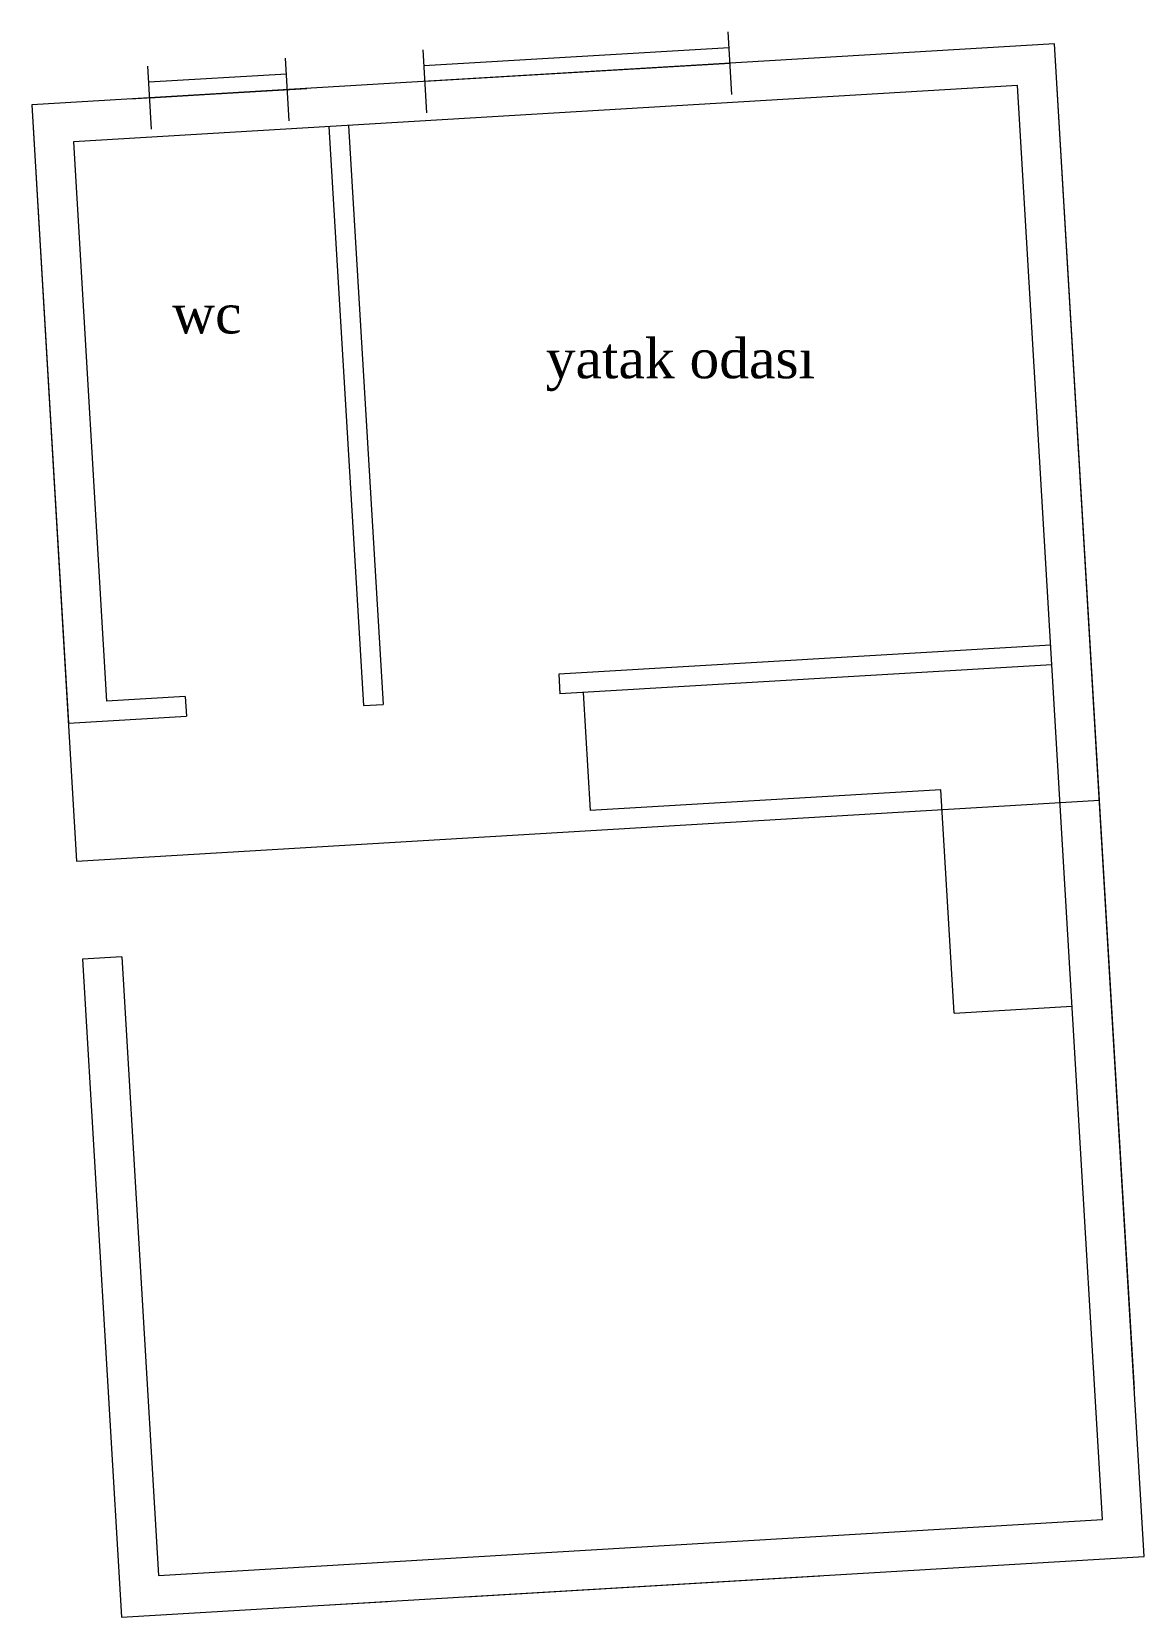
# Model space of a CAD drawing. Header units: metres. Extents: x 566281 to 566551, y 4178515 to 4178592.
# Drawn here: x 566281.21 to 566286.86, y 4178568.62 to 4178576.67 of the extents above; entities that cross this region are included whole.
import ezdxf

# ---------------------------------------------------------------- set-up
doc = ezdxf.new("R2010")
doc.units = ezdxf.units.M
doc.layers.get('0').update_dxf_attribs({"color": 5, "lineweight": 0})
for name, color, linetype, lineweight in [('ASMAKAT', 30, 'Continuous', 0), ('BINA_115', 1, 'Continuous', 0), ('DUVAR', 18, 'Continuous', 0), ('TASLAK_DUVAR', 7, 'Continuous', 0), ('TASLAK_KAPI', 1, 'Continuous', 0), ('TASLAK_PENCERE', 3, 'Continuous', 0), ('TEZGAH', 157, 'Continuous', 0)]:
    doc.layers.add(name, color=color, linetype=linetype, lineweight=lineweight)
doc.styles.get("Standard").update_dxf_attribs({"font": 'times.ttf'})

msp = doc.modelspace()

# ---------------------------------------------------------------- texts
for s, p in [('wc', (566281.9226, 4178575.1357)), ('yatak odası', (566283.8198, 4178574.9082))]:
    msp.add_text(s, height=0.2).set_placement(p)

# ---------------------------------------------------------------- linework, layer by layer
for p, q in [((566282.7189, 4178576.1857), (566282.8936, 4178573.2467)), ((566282.8187, 4178576.1917), (566282.9934, 4178573.2526)), ((566283.8859, 4178573.4058), (566283.8919, 4178573.306)), ((566281.9893, 4178573.2931), (566281.9952, 4178573.1933))]:
    msp.add_line(p, q)
for points in [[(566286.3833, 4178573.5543, 0), (566283.8859, 4178573.4058, 0)], [(566286.3893, 4178573.4544, 0), (566283.8919, 4178573.306, 0)], [(566281.9893, 4178573.2931, 0), (566281.59, 4178573.2694, 0)], [(566281.6671, 4178571.9716, 0), (566281.4675, 4178571.9598, 0)]]:
    msp.add_polyline3d(points)
at = {"layer": 'ASMAKAT'}
msp.add_polyline3d([(566281.438, 4178572.4581, 0), (566286.6305, 4178572.7669, 0), (566286.4021, 4178576.6052, 0), (566281.2097, 4178576.2964, 0), (566281.438, 4178572.4581, 0)], close=True, dxfattribs=at)
msp.add_polyline3d([(566281.438, 4178572.4581, 0), (566286.6305, 4178572.7669, 0), (566286.4021, 4178576.6052, 0), (566281.2097, 4178576.2964, 0), (566281.438, 4178572.4581, 0)], close=True, dxfattribs=at)
at = {"layer": 'BINA_115'}
for p, q in [((566286.4021, 4178576.6052), (566281.2097, 4178576.2964)), ((566286.8586, 4178568.9287), (566286.4021, 4178576.6052)), ((566281.6662, 4178568.6199), (566286.8586, 4178568.9287))]:
    msp.add_line(p, q, dxfattribs=at)
at = {"layer": 'DUVAR'}
for p, q in [((566282.8936, 4178573.2467), (566282.9934, 4178573.2526)), ((566282.8936, 4178573.2467), (566282.9934, 4178573.2526)), ((566281.3963, 4178573.1577), (566281.9952, 4178573.1933))]:
    msp.add_line(p, q, dxfattribs=at)
at = {"layer": 'TASLAK_DUVAR'}
for points in [[(566281.4675, 4178571.9598, 0), (566281.666, 4178568.6199, 0), (566281.666, 4178568.6199, 0), (566286.8586, 4178568.9287, 0), (566286.4023, 4178576.6051, 0), (566281.2097, 4178576.2964, 0), (566281.3963, 4178573.1577, 0)], [(566281.6671, 4178571.9716, 0), (566281.8538, 4178568.8315, 0), (566281.8538, 4178568.8315, 0), (566286.6471, 4178569.1165, 0), (566286.2146, 4178576.3936, 0), (566281.4212, 4178576.1086, 0), (566281.59, 4178573.2694, 0)]]:
    msp.add_polyline3d(points, dxfattribs=at)
at = {"layer": 'TASLAK_KAPI'}
msp.add_line((566281.7088, 4178576.326), (566282.6072, 4178576.3795), dxfattribs=at)
at = {"layer": 'TASLAK_PENCERE'}
for p, q in [((566284.7647, 4178576.3475), (566284.7457, 4178576.6669)), ((566282.5169, 4178576.2138), (566282.4979, 4178576.5333)), ((566283.2157, 4178576.2554), (566283.1967, 4178576.5748)), ((566283.2014, 4178576.4949), (566284.7505, 4178576.5871)), ((566281.8181, 4178576.1723), (566281.7991, 4178576.4917)), ((566281.8039, 4178576.4118), (566282.5027, 4178576.4534)), ((566283.2062, 4178576.4151), (566284.7552, 4178576.5072)), ((566281.8086, 4178576.332), (566282.5074, 4178576.3735)), ((566286.8082, 4178569.7772), (566286.5596, 4178573.9598)), ((566286.6395, 4178572.6122), (566286.6068, 4178573.1612)), ((566283.4147, 4178568.7239), (566285.2115, 4178568.8308)), ((566282.6642, 4178568.6793), (566283.0154, 4178568.7002))]:
    msp.add_line(p, q, dxfattribs=at)
at = {"layer": 'TEZGAH'}
for p, q in [((566284.0094, 4178573.313), (566284.045, 4178572.714)), ((566285.8933, 4178571.6861), (566285.8259, 4178572.8199)), ((566285.8933, 4178571.6861), (566286.4922, 4178571.7217))]:
    msp.add_line(p, q, dxfattribs=at)
msp.add_polyline3d([(566285.8259, 4178572.8199, 0), (566284.045, 4178572.714, 0)], dxfattribs=at)

msp.set_redraw_order([(e.dxf.handle, doc.entitydb.next_handle()) for e in msp.query("TEXT MTEXT ATTDEF DIMENSION ARC_DIMENSION")])  # texts and dimensions are drawn at this point

doc.saveas('drawing.dxf')
